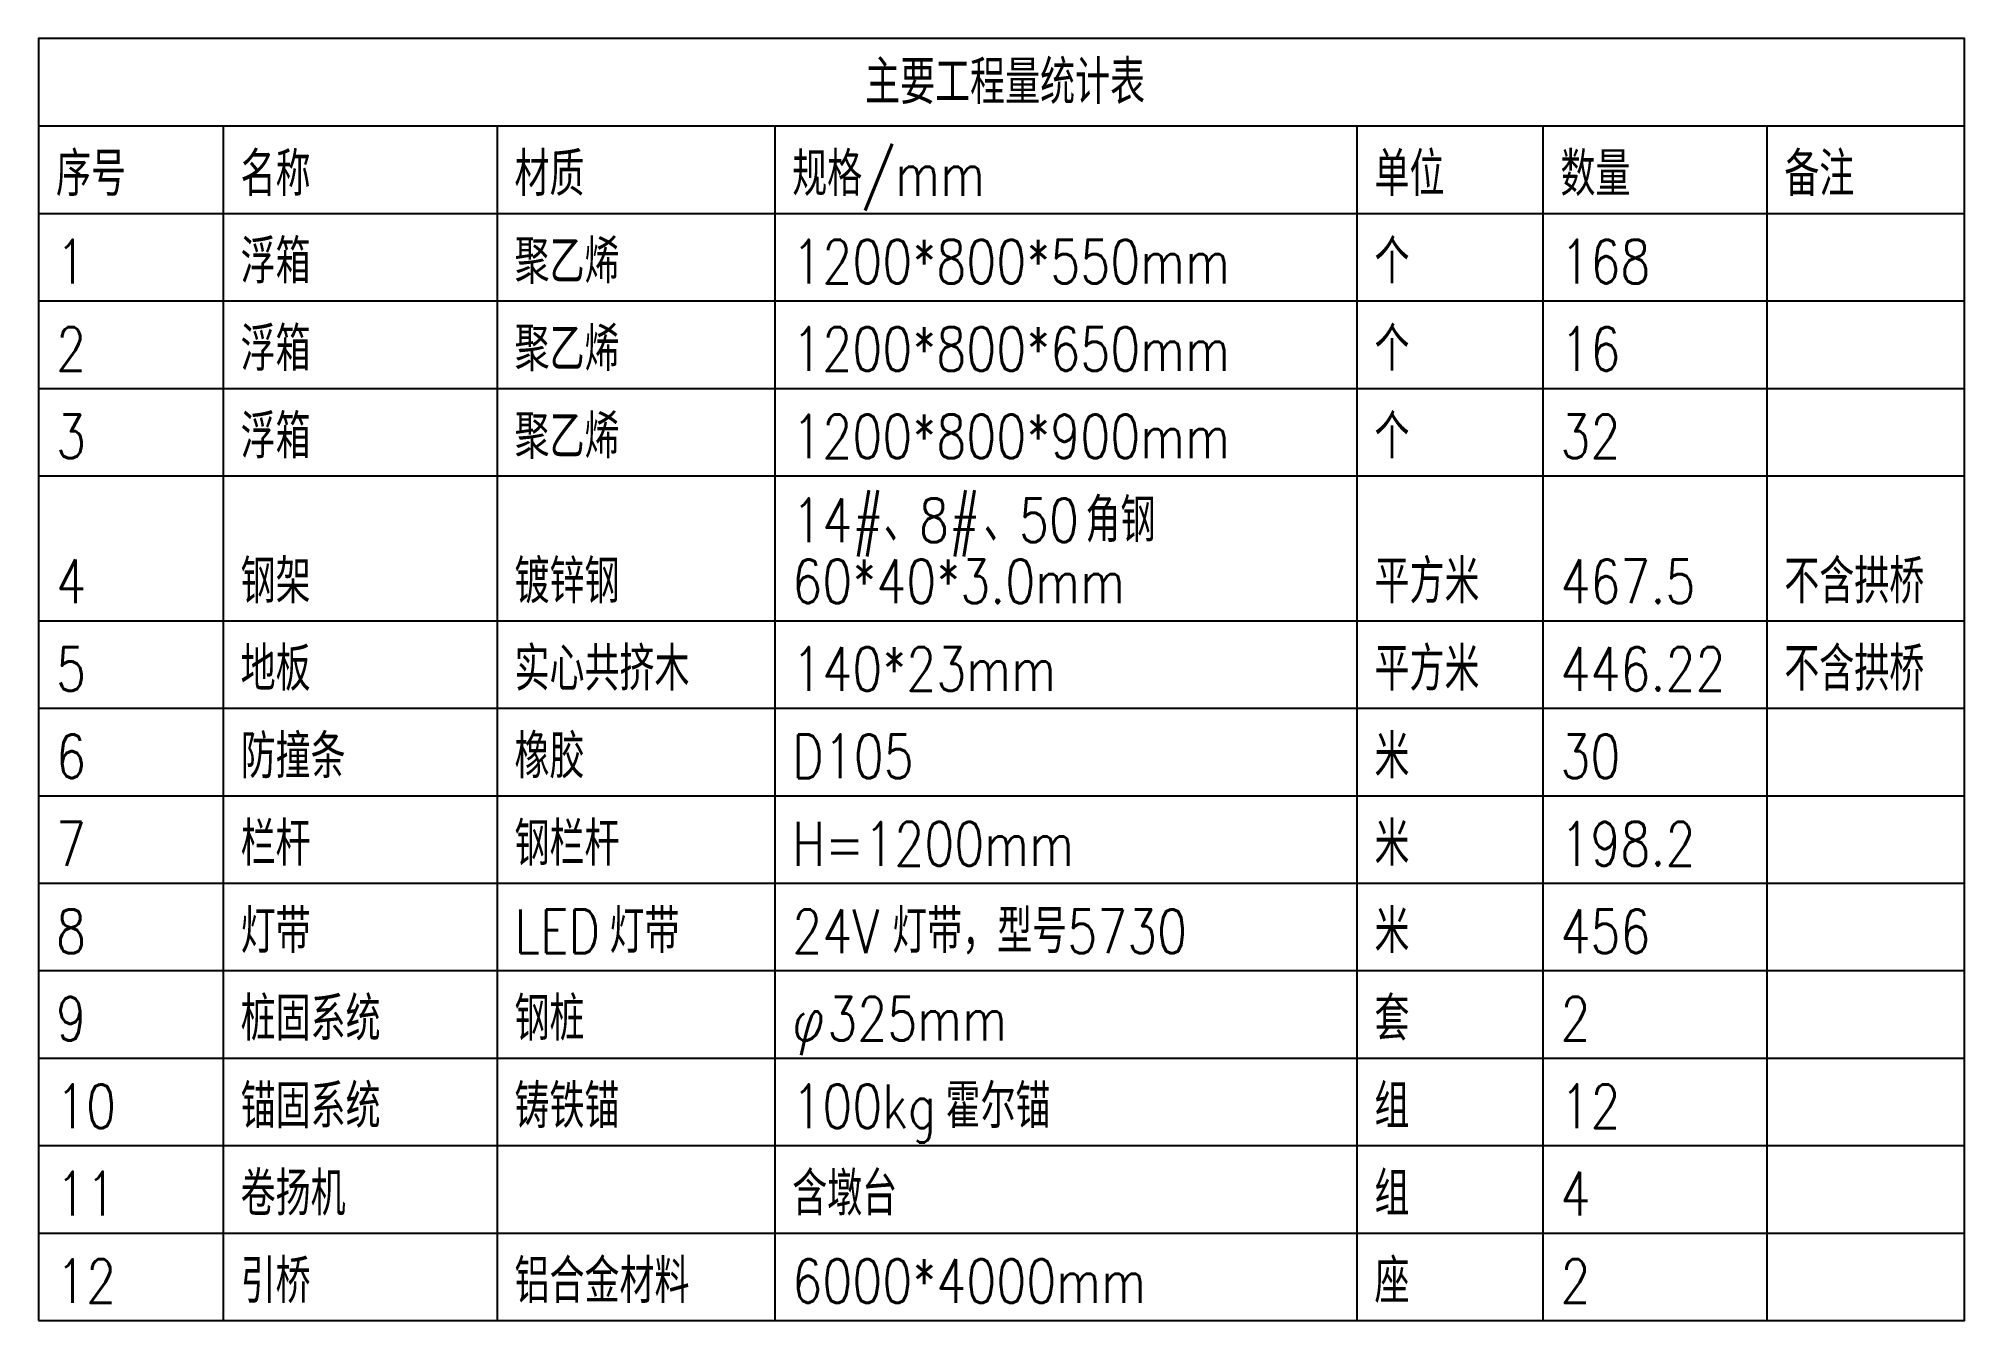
# Model space of a CAD drawing. Header units: millimetres. Extents: x -1471591 to 944464, y -468930 to 547002.
# Drawn here: x -863030 to -847620, y 97248 to 107508 of the extents above; entities that cross this region are included whole.
import ezdxf

# ---------------------------------------------------------------- set-up
doc = ezdxf.new("R2010")
doc.units = ezdxf.units.MM
doc.header["$LTSCALE"] = 10
doc.layers.add('PUB_TAB', color=7, linetype='Continuous')
doc.styles.get("Standard").update_dxf_attribs({"font": 'simplex.shx', "width": 0.8, "bigfont": 'hztxt.shx'})

msp = doc.modelspace()

# ---------------------------------------------------------------- texts
at = {"layer": 'PUB_TAB', "width": 0.8}
for s, p in [('主要工程量统计表', (-856415.9, 106983.4)), ('序号', (-862889.5, 106248.4)), ('/mm', (-856439.1, 106248.4)), ('单位', (-852340.3, 106248.4)), ('备注', (-849061.3, 106248.4)), ('名称', (-861412.4, 106248.4)), ('材质', (-859221, 106248.4)), ('规格', (-856999.1, 106248.4)), ('数量', (-850852.5, 106248.4)), ('1', (-862889.5, 105548.4)), ('浮箱', (-861412.4, 105548.4)), ('聚乙烯', (-859221, 105548.4)), ('1200*800*550mm', (-856999.1, 105548.4)), ('个', (-852340.3, 105548.4)), ('168', (-850852.5, 105548.4)), ('2', (-862889.5, 104848.4)), ('浮箱', (-861412.4, 104848.4)), ('聚乙烯', (-859221, 104848.4)), ('1200*800*650mm', (-856999.1, 104848.4)), ('个', (-852340.3, 104848.4)), ('16', (-850852.5, 104848.4)), ('3', (-862889.5, 104148.4)), ('浮箱', (-861412.4, 104148.4)), ('聚乙烯', (-859221, 104148.4)), ('1200*800*900mm', (-856999.1, 104148.4)), ('个', (-852340.3, 104148.4)), ('32', (-850852.5, 104148.4)), ('14#', (-856999.1, 103478.1)), ('8#', (-855985.8, 103478.1)), ('角钢', (-854652.4, 103478.1)), ('50', (-855185.8, 103478.1)), ('、', (-856265.8, 103478.1)), ('、', (-855465.8, 103478.1)), ('4', (-862889.5, 102988.1)), ('钢架', (-861412.4, 102988.1)), ('镀锌钢', (-859221, 102988.1)), ('60*40*3.0mm', (-856999.1, 102988.1)), ('平方米', (-852340.3, 102988.1)), ('467.5', (-850852.5, 102988.1)), ('不含拱桥', (-849061.3, 102988.1)), ('5', (-862889.5, 102288.1)), ('地板', (-861412.4, 102288.1)), ('实心共挤木', (-859221, 102288.1)), ('140*23mm', (-856999.1, 102288.1)), ('平方米', (-852340.3, 102288.1)), ('446.22', (-850852.5, 102288.1)), ('不含拱桥', (-849061.3, 102288.1)), ('6', (-862889.5, 101588.1)), ('防撞条', (-861412.4, 101588.1)), ('橡胶', (-859221, 101588.1)), ('D105', (-856999.1, 101588.1)), ('米', (-852340.3, 101588.1)), ('30', (-850852.5, 101588.1)), ('栏杆', (-861412.4, 100888.1)), ('钢栏杆', (-859221, 100888.1)), ('米', (-852340.3, 100888.1)), ('7', (-862889.5, 100888.1)), ('H=1200mm', (-856999.1, 100888.1)), ('198.2', (-850852.5, 100888.1)), ('8', (-862889.5, 100188.1)), ('灯带', (-861412.4, 100188.1)), ('LED', (-859221, 100188.1)), ('灯带', (-858461, 100188.1)), ('24V', (-856999.1, 100188.1)), ('灯带，型号', (-856199.1, 100188.1)), ('5730', (-854799.1, 100188.1)), ('米', (-852340.3, 100188.1)), ('456', (-850852.5, 100188.1)), ('桩固系统', (-861412.4, 99488.1)), ('钢桩', (-859221, 99488.1)), ('套', (-852340.3, 99488.1)), ('9', (-862889.5, 99488.1)), ('φ', (-856999.1, 99488.1)), ('325mm', (-856719.1, 99488.1)), ('2', (-850852.5, 99488.1)), ('10', (-862889.5, 98788.1)), ('锚固系统', (-861412.4, 98788.1)), ('铸铁锚', (-859221, 98788.1)), ('100kg', (-856999.1, 98788.1)), ('霍尔锚', (-855772.4, 98788.1)), ('组', (-852340.3, 98788.1)), ('12', (-850852.5, 98788.1)), ('卷扬机', (-861412.4, 98088.1)), ('含墩台', (-856999.1, 98088.1)), ('组', (-852340.3, 98088.1)), ('11', (-862889.5, 98088.1)), ('4', (-850852.5, 98088.1)), ('12', (-862889.5, 97388.1)), ('引桥', (-861412.4, 97388.1)), ('铝合金材料', (-859221, 97388.1)), ('6000*4000mm', (-856999.1, 97388.1)), ('座', (-852340.3, 97388.1)), ('2', (-850852.5, 97388.1))]:
    msp.add_text(s, height=350, dxfattribs=at).set_placement(p)

# ---------------------------------------------------------------- linework, layer by layer
at = {"layer": 'PUB_TAB'}
msp.add_lwpolyline([(-863029.5, 97248.1), (-847619.7, 97248.1), (-847619.7, 107508.4), (-863029.5, 107508.4)], close=True, dxfattribs=at)
for points in [[(-863029.5, 106808.4), (-847619.7, 106808.4)], [(-861552.4, 106808.4), (-861552.4, 97248.1)], [(-859361, 106808.4), (-859361, 97248.1)], [(-857139.1, 106808.4), (-857139.1, 97248.1)], [(-852480.3, 106808.4), (-852480.3, 97248.1)], [(-850992.5, 106808.4), (-850992.5, 97248.1)], [(-849201.3, 106808.4), (-849201.3, 97248.1)], [(-863029.5, 106108.4), (-847619.7, 106108.4)], [(-863029.5, 105408.4), (-847619.7, 105408.4)], [(-863029.5, 104708.4), (-847619.7, 104708.4)], [(-863029.5, 104008.4), (-847619.7, 104008.4)], [(-863029.5, 102848.1), (-847619.7, 102848.1)], [(-863029.5, 102148.1), (-847619.7, 102148.1)], [(-863029.5, 101448.1), (-847619.7, 101448.1)], [(-863029.5, 100748.1), (-847619.7, 100748.1)], [(-863029.5, 100048.1), (-847619.7, 100048.1)], [(-863029.5, 99348.1), (-847619.7, 99348.1)], [(-863029.5, 98648.1), (-847619.7, 98648.1)], [(-863029.5, 97948.1), (-847619.7, 97948.1)]]:
    msp.add_lwpolyline(points, dxfattribs=at)

msp.set_redraw_order([(e.dxf.handle, doc.entitydb.next_handle()) for e in msp.query("TEXT MTEXT ATTDEF DIMENSION ARC_DIMENSION")])  # texts and dimensions are drawn at this point

doc.saveas('drawing.dxf')
